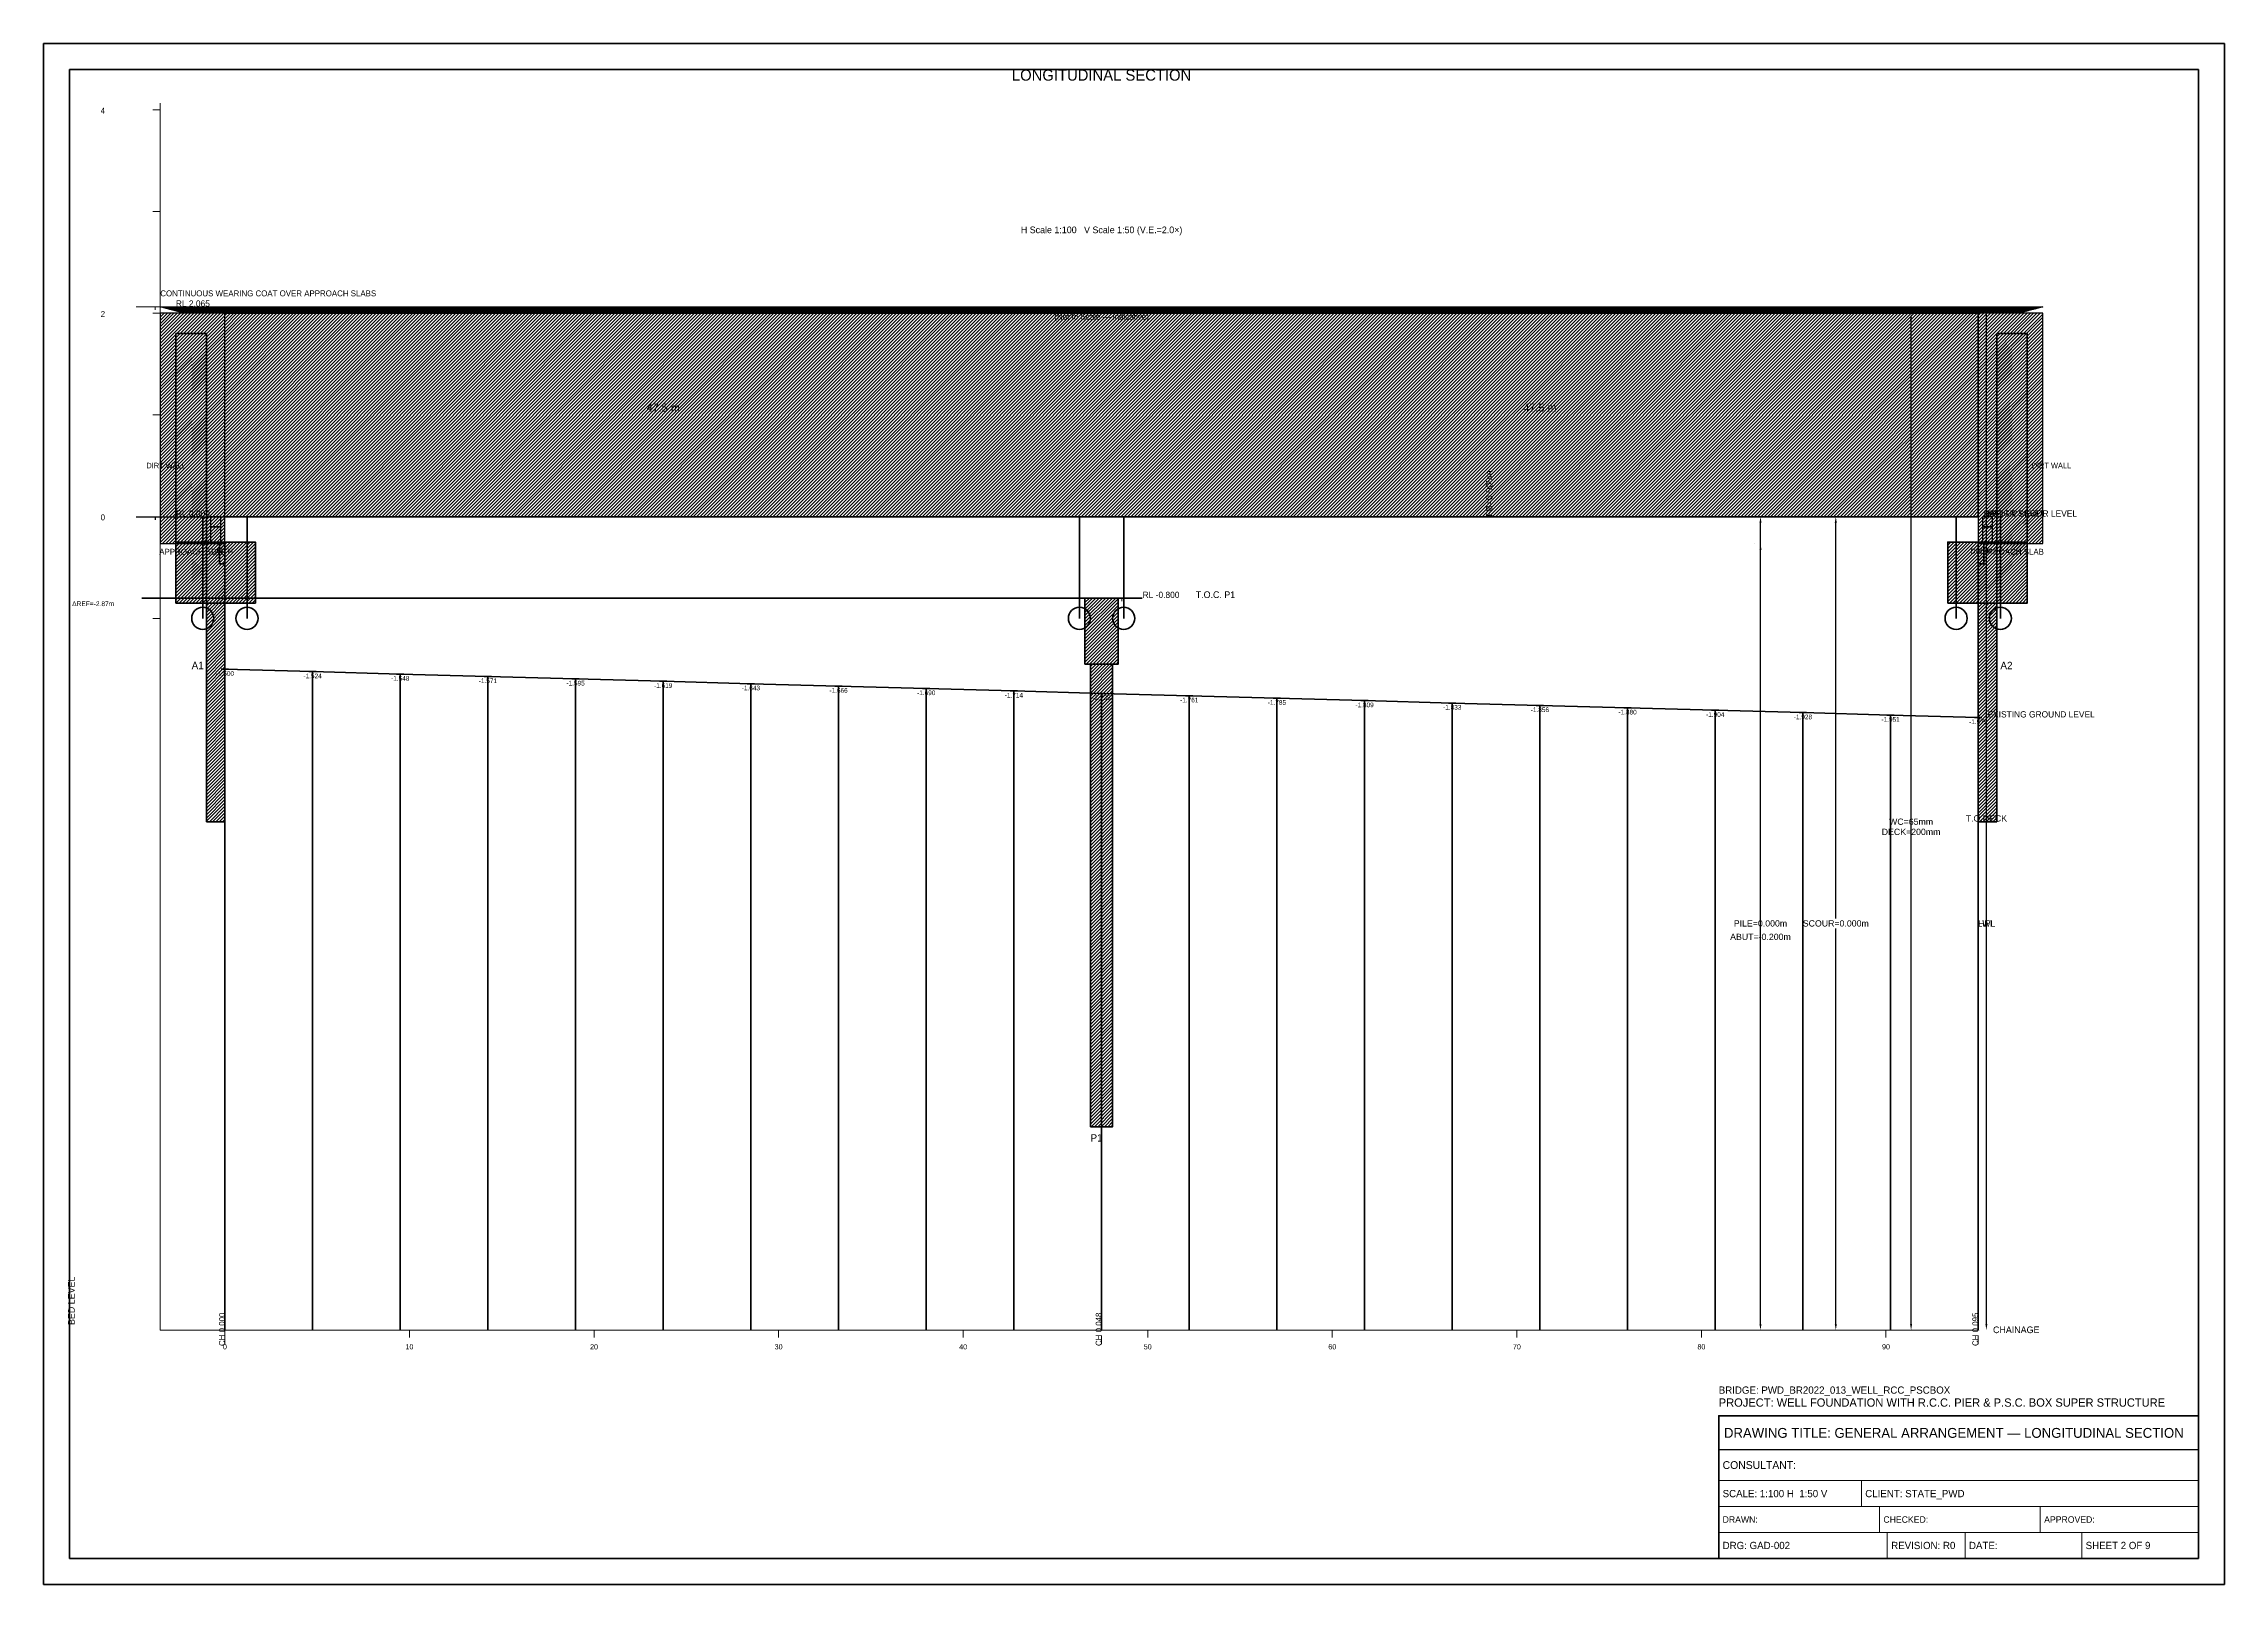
# Model space of a CAD drawing. Header units: metres. Extents: x 0 to 841, y 0 to 594.
import ezdxf
from ezdxf.enums import TextEntityAlignment as Align

# ---------------------------------------------------------------- set-up
doc = ezdxf.new("R2010")
doc.units = ezdxf.units.M
doc.linetypes.add('DASHED', pattern=[0.5, 0.375, -0.125])
doc.linetypes.add('DASHED2', pattern=[0.25, 0.1875, -0.0625])
for name, color, linetype, lineweight in [('ABUT-PROF', 4, 'Continuous', 50), ('BORDER-INNER', 7, 'Continuous', 35), ('BORDER-OUTER', 7, 'Continuous', 70), ('CIVIL-CHAINAGE', 7, 'Continuous', 18), ('CIVIL-GROUND', 3, 'Continuous', 35), ('CIVIL-HFL', 5, 'DASHED', 25), ('CIVIL-LWL', 4, 'DASHED', 18), ('CIVIL-ROAD', 7, 'Continuous', 25), ('CIVIL-SCOUR', 1, 'DASHED2', 18), ('DIM-CHAINAGE', 3, 'Continuous', 18), ('DIM-LEVEL', 3, 'Continuous', 18), ('DIM-LINEAR', 3, 'Continuous', 18), ('FOUND-PILE', 4, 'Continuous', 35), ('STRUC-HATCHING', 8, 'Continuous', 18), ('STRUC-SECTION', 2, 'Continuous', 35), ('SUB-ABUT', 3, 'Continuous', 35), ('SUB-BEARING', 5, 'Continuous', 25), ('SUB-DIRT-WALL', 3, 'Continuous', 35), ('SUB-PIER', 2, 'Continuous', 35), ('SUPER-DECK', 2, 'Continuous', 50), ('SUPER-WEARING', 8, 'Continuous', 25), ('TEXT-GENERAL', 7, 'Continuous', 18), ('TEXT-HEADER', 7, 'Continuous', 25), ('TEXT-LEVEL', 5, 'Continuous', 18), ('TEXT-SPEC', 7, 'Continuous', 13), ('TEXT-TITLE', 7, 'Continuous', 25), ('TITLEBLK-BOX', 7, 'Continuous', 50), ('TITLEBLK-TEXT', 7, 'Continuous', 18)]:
    doc.layers.add(name, color=color, linetype=linetype, lineweight=lineweight)
doc.styles.add('BRIDGE_STD', font='Arial.ttf')
doc.dimstyles.new('pmb100', dxfattribs={"dimtxt": 2.5, "dimasz": 0.9375, "dimexe": 2.5, "dimexo": 2.5, "dimtad": 0, "dimtih": 1, "dimdec": 0, "dimtxsty": 'BRIDGE_STD', "dimcen": 2.5, "dimazin": 3, "dimtfac": 1, "dimtmove": 0, "dimatfit": 3})

msp = doc.modelspace()

# ---------------------------------------------------------------- hatches: boundary and pattern name
at = {"layer": 'STRUC-HATCHING'}
h = msp.add_hatch(dxfattribs=at)
h.set_pattern_fill('ANSI31', scale=0.284706)
h.paths.add_polyline_path([(45, 401.25), (69.91, 401.25), (69.91, 490.04), (45, 490.04)])
h = msp.add_hatch(dxfattribs=at)
h.set_pattern_fill('ANSI31', scale=0.284706)
h.paths.add_polyline_path([(69.91, 411.63), (746.09, 411.63), (746.09, 490.04), (69.91, 490.04)])
h = msp.add_hatch(dxfattribs=at)
h.set_pattern_fill('ANSI31', scale=0.284706)
h.paths.add_polyline_path([(746.09, 401.25), (771, 401.25), (771, 490.04), (746.09, 490.04)])
h = msp.add_hatch(dxfattribs=at)
h.set_pattern_fill('ANSI31', scale=0.284706)
h.paths.add_polyline_path([(51.03, 378.31), (62.79, 378.31), (62.79, 482.2), (51.03, 482.2)])
h = msp.add_hatch(dxfattribs=at)
h.set_pattern_fill('ANSI31', scale=0.284706)
h.paths.add_polyline_path([(753.21, 378.31), (764.97, 378.31), (764.97, 482.2), (753.21, 482.2)])
h = msp.add_hatch(dxfattribs=at)
h.set_pattern_fill('ANSI31', scale=0.284706)
h.paths.add_polyline_path([(51.03, 378.31), (81.67, 378.31), (81.67, 401.83), (51.03, 401.83)])
h = msp.add_hatch(dxfattribs=at)
h.set_pattern_fill('ANSI31', scale=0.284706)
h.paths.add_polyline_path([(62.79, 294.02), (69.91, 294.02), (69.91, 401.83), (62.79, 401.83)])
h = msp.add_hatch(dxfattribs=at)
h.set_pattern_fill('ANSI31', scale=0.284706)
h.paths.add_polyline_path([(734.33, 378.31), (764.97, 378.31), (764.97, 401.83), (734.33, 401.83)])
h = msp.add_hatch(dxfattribs=at)
h.set_pattern_fill('ANSI31', scale=0.284706)
h.paths.add_polyline_path([(746.09, 294.02), (753.21, 294.02), (753.21, 401.83), (746.09, 401.83)])
h = msp.add_hatch(dxfattribs=at)
h.set_pattern_fill('ANSI31', scale=0.284706)
h.paths.add_polyline_path([(401.59, 354.79), (414.41, 354.79), (414.41, 380.27), (401.59, 380.27)])
h = msp.add_hatch(dxfattribs=at)
h.set_pattern_fill('ANSI31', scale=0.284706)
h.paths.add_polyline_path([(403.73, 176.41), (412.27, 176.41), (412.27, 354.79), (403.73, 354.79)])
at = {"layer": 'SUPER-WEARING'}
h = msp.add_hatch(dxfattribs=at)
h.set_pattern_fill('SOLID')
h.paths.add_polyline_path([(45, 492.59), (771, 492.59), (761.75, 490.04), (54.25, 490.04)])

# ---------------------------------------------------------------- linework, layer by layer
at = {"layer": 'ABUT-PROF', "lineweight": 35}
for points in [[(67.78, 393.4), (69.91, 393.4), (69.91, 401.25), (67.78, 401.25), (67.78, 393.4)], [(746.09, 393.4), (748.22, 393.4), (748.22, 401.25), (746.09, 401.25), (746.09, 393.4)]]:
    msp.add_lwpolyline(points, dxfattribs=at)
at = {"layer": 'BORDER-INNER'}
msp.add_lwpolyline([(10, 10), (831, 10), (831, 584), (10, 584), (10, 10)], dxfattribs=at)
at = {"layer": 'BORDER-OUTER'}
msp.add_lwpolyline([(0, 0), (841, 0), (841, 594), (0, 594), (0, 0)], dxfattribs=at)
at = {"layer": 'CIVIL-CHAINAGE'}
for p, q in [((45, 98), (746.09, 98)), ((69.91, 98), (69.91, 95.15)), ((69.91, 96), (69.91, 92.58)), ((141.09, 98), (141.09, 95.15)), ((212.26, 98), (212.26, 95.15)), ((283.44, 98), (283.44, 95.15)), ((354.62, 98), (354.62, 95.15)), ((408, 96), (408, 92.58)), ((425.79, 98), (425.79, 95.15)), ((496.97, 98), (496.97, 95.15)), ((568.15, 98), (568.15, 95.15)), ((639.32, 98), (639.32, 95.15)), ((710.5, 98), (710.5, 95.15)), ((746.09, 96), (746.09, 92.58))]:
    msp.add_line(p, q, dxfattribs=at)
at = {"layer": 'CIVIL-GROUND', "color": 3}
for p, q in [((68.49, 352.83), (71.34, 352.83)), ((102.3, 351.9), (105.14, 351.9)), ((136.11, 350.97), (138.95, 350.97)), ((169.91, 350.03), (172.76, 350.03)), ((203.72, 349.1), (206.57, 349.1)), ((237.53, 348.17), (240.38, 348.17)), ((271.34, 347.24), (274.19, 347.24)), ((305.15, 346.31), (308, 346.31)), ((338.96, 345.38), (341.81, 345.38)), ((372.77, 344.45), (375.61, 344.45)), ((406.58, 343.52), (409.42, 343.52)), ((440.39, 342.59), (443.23, 342.59)), ((474.19, 341.65), (477.04, 341.65)), ((508, 340.72), (510.85, 340.72)), ((541.81, 339.79), (544.66, 339.79)), ((575.62, 338.86), (578.47, 338.86)), ((609.43, 337.93), (612.28, 337.93)), ((643.24, 337), (646.09, 337)), ((677.05, 336.07), (679.89, 336.07)), ((710.86, 335.14), (713.7, 335.14)), ((744.66, 334.21), (747.51, 334.21))]:
    msp.add_line(p, q, dxfattribs=at)
at = {"layer": 'CIVIL-GROUND', "color": 8, "linetype": 'DASHED2'}
for p, q in [((69.91, 352.83), (69.91, 98)), ((103.72, 351.9), (103.72, 98)), ((137.53, 350.97), (137.53, 98)), ((171.34, 350.03), (171.34, 98)), ((205.15, 349.1), (205.15, 98)), ((238.96, 348.17), (238.96, 98)), ((272.76, 347.24), (272.76, 98)), ((306.57, 346.31), (306.57, 98)), ((340.38, 345.38), (340.38, 98)), ((374.19, 344.45), (374.19, 98)), ((408, 343.52), (408, 98)), ((441.81, 342.59), (441.81, 98)), ((475.62, 341.65), (475.62, 98)), ((509.43, 340.72), (509.43, 98)), ((543.24, 339.79), (543.24, 98)), ((577.04, 338.86), (577.04, 98)), ((610.85, 337.93), (610.85, 98)), ((644.66, 337), (644.66, 98)), ((678.47, 336.07), (678.47, 98)), ((712.28, 335.14), (712.28, 98)), ((746.09, 334.21), (746.09, 98))]:
    msp.add_line(p, q, dxfattribs=at)
at = {"layer": 'CIVIL-GROUND', "color": 3}
msp.add_lwpolyline([(69.91, 352.83), (103.72, 351.9), (137.53, 350.97), (171.34, 350.03), (205.15, 349.1), (238.96, 348.17), (272.76, 347.24), (306.57, 346.31), (340.38, 345.38), (374.19, 344.45), (408, 343.52), (441.81, 342.59), (475.62, 341.65), (509.43, 340.72), (543.24, 339.79), (577.04, 338.86), (610.85, 337.93), (644.66, 337), (678.47, 336.07), (712.28, 335.14), (746.09, 334.21)], dxfattribs=at)
at = {"layer": 'CIVIL-HFL'}
for p, q in [((35.74, 411.63), (50.26, 411.63)), ((43, 411.63), (43, 410.42))]:
    msp.add_line(p, q, dxfattribs=at)
at = {"layer": 'CIVIL-HFL', "color": 5}
msp.add_line((45, 411.63), (746.09, 411.63), dxfattribs=at)
at = {"layer": 'CIVIL-LWL'}
for p, q in [((35.74, 411.63), (50.26, 411.63)), ((43, 411.63), (43, 410.42))]:
    msp.add_line(p, q, dxfattribs=at)
at = {"layer": 'CIVIL-LWL', "color": 4}
msp.add_line((45, 411.63), (746.09, 411.63), dxfattribs=at)
at = {"layer": 'CIVIL-ROAD', "lineweight": 25}
for points in [[(45, 401.25), (69.91, 401.25), (69.91, 490.04), (45, 490.04), (45, 401.25)], [(746.09, 401.25), (771, 401.25), (771, 490.04), (746.09, 490.04), (746.09, 401.25)]]:
    msp.add_lwpolyline(points, dxfattribs=at)
at = {"layer": 'CIVIL-SCOUR'}
for p, q in [((35.74, 411.63), (50.26, 411.63)), ((43, 411.63), (43, 410.42))]:
    msp.add_line(p, q, dxfattribs=at)
at = {"layer": 'CIVIL-SCOUR', "color": 1}
msp.add_line((45, 411.63), (746.09, 411.63), dxfattribs=at)
at = {"layer": 'DIM-LEVEL'}
for p, q in [((42.15, 568.45), (45, 568.45)), ((45, 98), (45, 571)), ((42.15, 529.25), (45, 529.25)), ((35.74, 492.59), (50.26, 492.59)), ((42.15, 490.04), (45, 490.04)), ((43, 492.59), (43, 491.38)), ((42.15, 450.84), (45, 450.84)), ((35.74, 411.63), (50.26, 411.63)), ((35.74, 411.63), (50.26, 411.63)), ((39.31, 411.63), (45, 411.63)), ((43, 411.63), (43, 410.42)), ((43, 411.63), (43, 410.42)), ((408.57, 380.27), (423.09, 380.27)), ((415.83, 380.27), (415.83, 379.06)), ((42.15, 372.43), (45, 372.43))]:
    msp.add_line(p, q, dxfattribs=at)
at = {"layer": 'DIM-LINEAR'}
for p, q in [((543.24, 411.63), (557.47, 411.63)), ((543.24, 411.63), (557.47, 411.63)), ((555.42, 411.63), (559.52, 411.63)), ((555.42, 411.63), (559.52, 411.63))]:
    msp.add_line(p, q, dxfattribs=at)
at = {"layer": 'FOUND-PILE', "lineweight": 35}
for p, q in [((61.37, 372.43), (61.37, 411.63)), ((78.45, 372.43), (78.45, 411.63)), ((399.46, 372.43), (399.46, 411.63)), ((416.54, 372.43), (416.54, 411.63)), ((737.55, 372.43), (737.55, 411.63)), ((754.63, 372.43), (754.63, 411.63))]:
    msp.add_line(p, q, dxfattribs=at)
at = {"layer": 'FOUND-PILE'}
for centre in [(61.37, 372.43), (78.45, 372.43), (399.46, 372.43), (416.54, 372.43), (737.55, 372.43), (754.63, 372.43)]:
    msp.add_circle(centre, 4.27, dxfattribs=at)
at = {"layer": 'STRUC-SECTION', "color": 8, "linetype": 'DASHED'}
msp.add_line((423.66, 380.27), (37.88, 380.27), dxfattribs=at)
at = {"layer": 'SUB-ABUT', "lineweight": 30}
for points in [[(64.4, 401.83), (68.31, 401.83), (68.31, 407.71), (64.4, 407.71), (64.4, 401.83)], [(747.69, 401.83), (751.6, 401.83), (751.6, 407.71), (747.69, 407.71), (747.69, 401.83)]]:
    msp.add_lwpolyline(points, dxfattribs=at)
at = {"layer": 'SUB-ABUT', "lineweight": 40}
for points in [[(51.03, 378.31), (81.67, 378.31), (81.67, 401.83), (51.03, 401.83), (51.03, 378.31)], [(62.79, 294.02), (69.91, 294.02), (69.91, 401.83), (62.79, 401.83), (62.79, 294.02)], [(734.33, 378.31), (764.97, 378.31), (764.97, 401.83), (734.33, 401.83), (734.33, 378.31)], [(746.09, 294.02), (753.21, 294.02), (753.21, 401.83), (746.09, 401.83), (746.09, 294.02)]]:
    msp.add_lwpolyline(points, dxfattribs=at)
at = {"layer": 'SUB-BEARING', "lineweight": 30}
for points in [[(64.4, 407.71), (68.31, 407.71), (68.31, 411.63), (64.4, 411.63), (64.4, 407.71)], [(747.69, 407.71), (751.6, 407.71), (751.6, 411.63), (747.69, 411.63), (747.69, 407.71)]]:
    msp.add_lwpolyline(points, dxfattribs=at)
at = {"layer": 'SUB-DIRT-WALL', "lineweight": 40}
for points in [[(51.03, 378.31), (62.79, 378.31), (62.79, 482.2), (51.03, 482.2), (51.03, 378.31)], [(753.21, 378.31), (764.97, 378.31), (764.97, 482.2), (753.21, 482.2), (753.21, 378.31)]]:
    msp.add_lwpolyline(points, dxfattribs=at)
at = {"layer": 'SUB-PIER', "lineweight": 40}
for points in [[(401.59, 354.79), (414.41, 354.79), (414.41, 380.27), (401.59, 380.27), (401.59, 354.79)], [(403.73, 176.41), (412.27, 176.41), (412.27, 354.79), (403.73, 354.79), (403.73, 176.41)]]:
    msp.add_lwpolyline(points, dxfattribs=at)
at = {"layer": 'SUPER-DECK'}
for p, q in [((69.91, 490.04), (746.09, 490.04)), ((69.91, 411.63), (746.09, 411.63))]:
    msp.add_line(p, q, dxfattribs=at)
at = {"layer": 'SUPER-DECK', "lineweight": 25}
for p, q in [((69.91, 411.63), (69.91, 490.04)), ((746.09, 411.63), (746.09, 490.04))]:
    msp.add_line(p, q, dxfattribs=at)
at = {"layer": 'SUPER-WEARING', "lineweight": 25}
msp.add_lwpolyline([(45, 492.59), (771, 492.59), (761.75, 490.04), (54.25, 490.04), (45, 492.59)], dxfattribs=at)
at = {"layer": 'TITLEBLK-BOX', "lineweight": 50}
msp.add_lwpolyline([(646, 10), (831, 10), (831, 65), (646, 65), (646, 10)], dxfattribs=at)
at = {"layer": 'TITLEBLK-BOX', "lineweight": 30}
msp.add_lwpolyline([(646, 52), (831, 52), (831, 65), (646, 65), (646, 52)], dxfattribs=at)
at = {"layer": 'TITLEBLK-BOX', "lineweight": 18}
for points in [[(646, 40), (831, 40), (831, 52), (646, 52), (646, 40)], [(646, 30), (701, 30), (701, 40), (646, 40), (646, 30)], [(701, 30), (831, 30), (831, 40), (701, 40), (701, 30)], [(646, 20), (708, 20), (708, 30), (646, 30), (646, 20)], [(708, 20), (770, 20), (770, 30), (708, 30), (708, 20)], [(770, 20), (831, 20), (831, 30), (770, 30), (770, 20)], [(646, 10), (711, 10), (711, 20), (646, 20), (646, 10)], [(711, 10), (741, 10), (741, 20), (711, 20), (711, 10)], [(741, 10), (786, 10), (786, 20), (741, 20), (741, 10)], [(786, 10), (831, 10), (831, 20), (786, 20), (786, 10)]]:
    msp.add_lwpolyline(points, dxfattribs=at)

# ---------------------------------------------------------------- texts
at = {"layer": 'CIVIL-GROUND', "color": 3}
msp.add_text('EXISTING GROUND LEVEL', height=2.42, dxfattribs=at).set_placement((749.65, 334.21))
at = {"layer": 'CIVIL-HFL', "color": 5}
msp.add_text('HFL', height=2.42, dxfattribs=at).set_placement((748.22, 411.63))
at = {"layer": 'CIVIL-LWL', "color": 4}
msp.add_text('LWL', height=2.42, dxfattribs=at).set_placement((748.22, 411.63))
at = {"layer": 'CIVIL-SCOUR', "color": 1}
msp.add_text('DESIGN SCOUR LEVEL', height=2.42, dxfattribs=at).set_placement((748.22, 411.63))
at = {"layer": 'DIM-CHAINAGE'}
for s, p in [('CH 0.000', (69.91, 91.9)), ('CH 0.048', (408, 91.9)), ('CH 0.095', (746.09, 91.9))]:
    msp.add_text(s, height=2.278, rotation=90, dxfattribs=at).set_placement(p)
at = {"layer": 'DIM-LINEAR'}
msp.add_text('FB=0.000m', height=2.562, rotation=90, dxfattribs=at).set_placement((558.75, 411.63))
at = {"layer": 'TEXT-GENERAL'}
for p in [(238.96, 452.11), (577.04, 452.11)]:
    msp.add_text('47.5 m', height=3.132, dxfattribs=at).set_placement(p, align=Align.CENTER)
for s, height, p in [('PILE TIP LEVEL', 2.42, (748.22, 411.63)), ('A1', 2.847, (57.1, 352.83)), ('A2', 2.847, (754.63, 352.83)), ('P1', 2.847, (403.73, 170.71))]:
    msp.add_text(s, height=height, dxfattribs=at).set_placement(p)
at = {"layer": 'TEXT-HEADER'}
msp.add_text('LONGITUDINAL SECTION', height=4.2706, dxfattribs=at).set_placement((408, 579.73), align=Align.CENTER)
msp.add_text('T.O.C. P1', height=2.562, dxfattribs=at).set_placement((444.3, 380.27))
at = {"layer": 'TEXT-LEVEL'}
for s, height, p in [('4', 2.28, (22, 567.03)), ('2', 2.28, (22, 488.62)), ('RL 2.065', 2.42, (50.99, 492.59)), ('0', 2.28, (22, 410.21)), ('RL 0.000', 2.42, (50.99, 411.63)), ('RL 0.000', 2.42, (50.99, 411.63)), ('RL 0.000', 2.42, (50.99, 411.63)), ('RL 0.000', 2.42, (50.99, 411.63)), ('RL 0.000', 2.42, (50.99, 411.63)), ('RL -0.800', 2.42, (423.82, 380.27)), ('CHAINAGE', 2.562, (751.78, 96.86))]:
    msp.add_text(s, height=height, dxfattribs=at).set_placement(p)
at = {"layer": 'TEXT-LEVEL', "color": 8}
for s, p in [('-1.500', (69.91, 350.27)), ('-1.524', (103.72, 349.33)), ('-1.548', (137.53, 348.4)), ('-1.571', (171.34, 347.47)), ('-1.595', (205.15, 346.54)), ('-1.619', (238.96, 345.61)), ('-1.643', (272.76, 344.68)), ('-1.666', (306.57, 343.75)), ('-1.690', (340.38, 342.82)), ('-1.714', (374.19, 341.89)), ('-1.738', (408, 340.95)), ('-1.761', (441.81, 340.02)), ('-1.785', (475.62, 339.09)), ('-1.809', (509.43, 338.16)), ('-1.833', (543.24, 337.23)), ('-1.856', (577.04, 336.3)), ('-1.880', (610.85, 335.37)), ('-1.904', (644.66, 334.44)), ('-1.928', (678.47, 333.51)), ('-1.951', (712.28, 332.57)), ('-1.975', (746.09, 331.64))]:
    msp.add_text(s, height=1.8, dxfattribs=at).set_placement(p, align=Align.CENTER)
at = {"layer": 'TEXT-LEVEL'}
msp.add_text('BED LEVEL', height=2.562, rotation=90, dxfattribs=at).set_placement((12, 100))
for s, height, p in [('0', 1.99, (69.91, 90.6)), ('10', 1.993, (141.09, 90.6)), ('20', 1.993, (212.26, 90.6)), ('30', 1.993, (283.44, 90.6)), ('40', 1.993, (354.62, 90.6)), ('50', 1.993, (425.79, 90.6)), ('60', 1.993, (496.97, 90.6)), ('70', 1.993, (568.15, 90.6)), ('80', 1.993, (639.32, 90.6)), ('90', 1.993, (710.5, 90.6))]:
    msp.add_text(s, height=height, dxfattribs=at).set_placement(p, align=Align.CENTER)
at = {"layer": 'TEXT-SPEC'}
for s, height, p in [('H Scale 1:100   V Scale 1:50 (V.E.=2.0×)', 2.5624, (408, 520.92)), ('APPROACH SLAB', 2.2776, (57.46, 396.97)), ('APPROACH SLAB', 2.2776, (758.54, 396.97))]:
    msp.add_text(s, height=height, dxfattribs=at).set_placement(p, align=Align.CENTER)
at = {"layer": 'TEXT-SPEC', "color": 8}
for s, height, p in [('CONTINUOUS WEARING COAT OVER APPROACH SLABS', 2.2776, (45, 496.58)), ('ΔREF=-2.87m', 1.8506, (11, 377.14))]:
    msp.add_text(s, height=height, dxfattribs=at).set_placement(p)
msp.add_text('(Not to Scale — indicative)', height=2.3061, dxfattribs=at).set_placement((408, 487.6), align=Align.CENTER)
at = {"layer": 'TEXT-SPEC'}
for p in [(39.64, 430.26), (766.68, 430.26)]:
    msp.add_text('DIRT WALL', height=2.135, dxfattribs=at).set_placement(p)
at = {"layer": 'TEXT-SPEC', "color": 4}
for p in [(68.84, 397.32), (747.16, 397.32)]:
    msp.add_text('DWTH', height=1.993, dxfattribs=at).set_placement(p, align=Align.CENTER)
at = {"layer": 'TEXT-TITLE'}
for s, height, p in [('PROJECT: WELL FOUNDATION WITH R.C.C. PIER & P.S.C. BOX SUPER STRUCTURE', 3.2, (646, 68.5)), ('DRAWING TITLE: GENERAL ARRANGEMENT — LONGITUDINAL SECTION', 3.8, (648, 56.5))]:
    msp.add_text(s, height=height, dxfattribs=at).set_placement(p)
at = {"layer": 'TITLEBLK-TEXT'}
for s, height, p in [('BRIDGE: PWD_BR2022_013_WELL_RCC_PSCBOX', 2.8, (646, 73.5)), ('CONSULTANT: ', 3, (647.5, 44.5)), ('SCALE: 1:100 H  1:50 V', 2.8, (647.5, 33.6)), ('CLIENT: STATE_PWD', 2.8, (702.5, 33.6)), ('DRAWN: ', 2.5, (647.5, 23.75)), ('CHECKED: ', 2.5, (709.5, 23.75)), ('APPROVED: ', 2.5, (771.5, 23.75)), ('DRG: GAD-002', 2.8, (647.5, 13.6)), ('REVISION: R0', 2.8, (712.5, 13.6)), ('DATE: ', 2.8, (742.5, 13.6)), ('SHEET 2 OF 9', 2.8, (787.5, 13.6))]:
    msp.add_text(s, height=height, dxfattribs=at).set_placement(p)

# ---------------------------------------------------------------- dimensions: what is measured, and where the dimension line sits
at = {"layer": 'DIM-LINEAR'}
for base, p1, p2, text in [((720.18, 98), (720.18, 98), (720.18, 490.04), 'WC=65mm'), ((749.22, 98), (749.22, 98), (749.22, 492.59), 'T.O.DECK'), ((720.18, 98), (720.18, 98), (720.18, 482.2), 'DECK=200mm'), ((662.1, 98), (662.1, 98), (662.1, 411.63), 'PILE=0.000m'), ((691.14, 98), (691.14, 98), (691.14, 411.63), 'SCOUR=0.000m'), ((749.22, 98), (749.22, 98), (749.22, 411.63), 'LWL'), ((749.22, 98), (749.22, 98), (749.22, 411.63), 'HFL'), ((662.1, 98), (662.1, 98), (662.1, 401.25), 'ABUT=-0.200m')]:
    msp.add_linear_dim(base=base, p1=p1, p2=p2, angle=90, text=text, dimstyle='pmb100', override={"dimtxt": 2.42, "dimasz": 2.42, "dimgap": 0.968, "dimclrt": 3}, dxfattribs=at).render()

doc.saveas('drawing.dxf')
